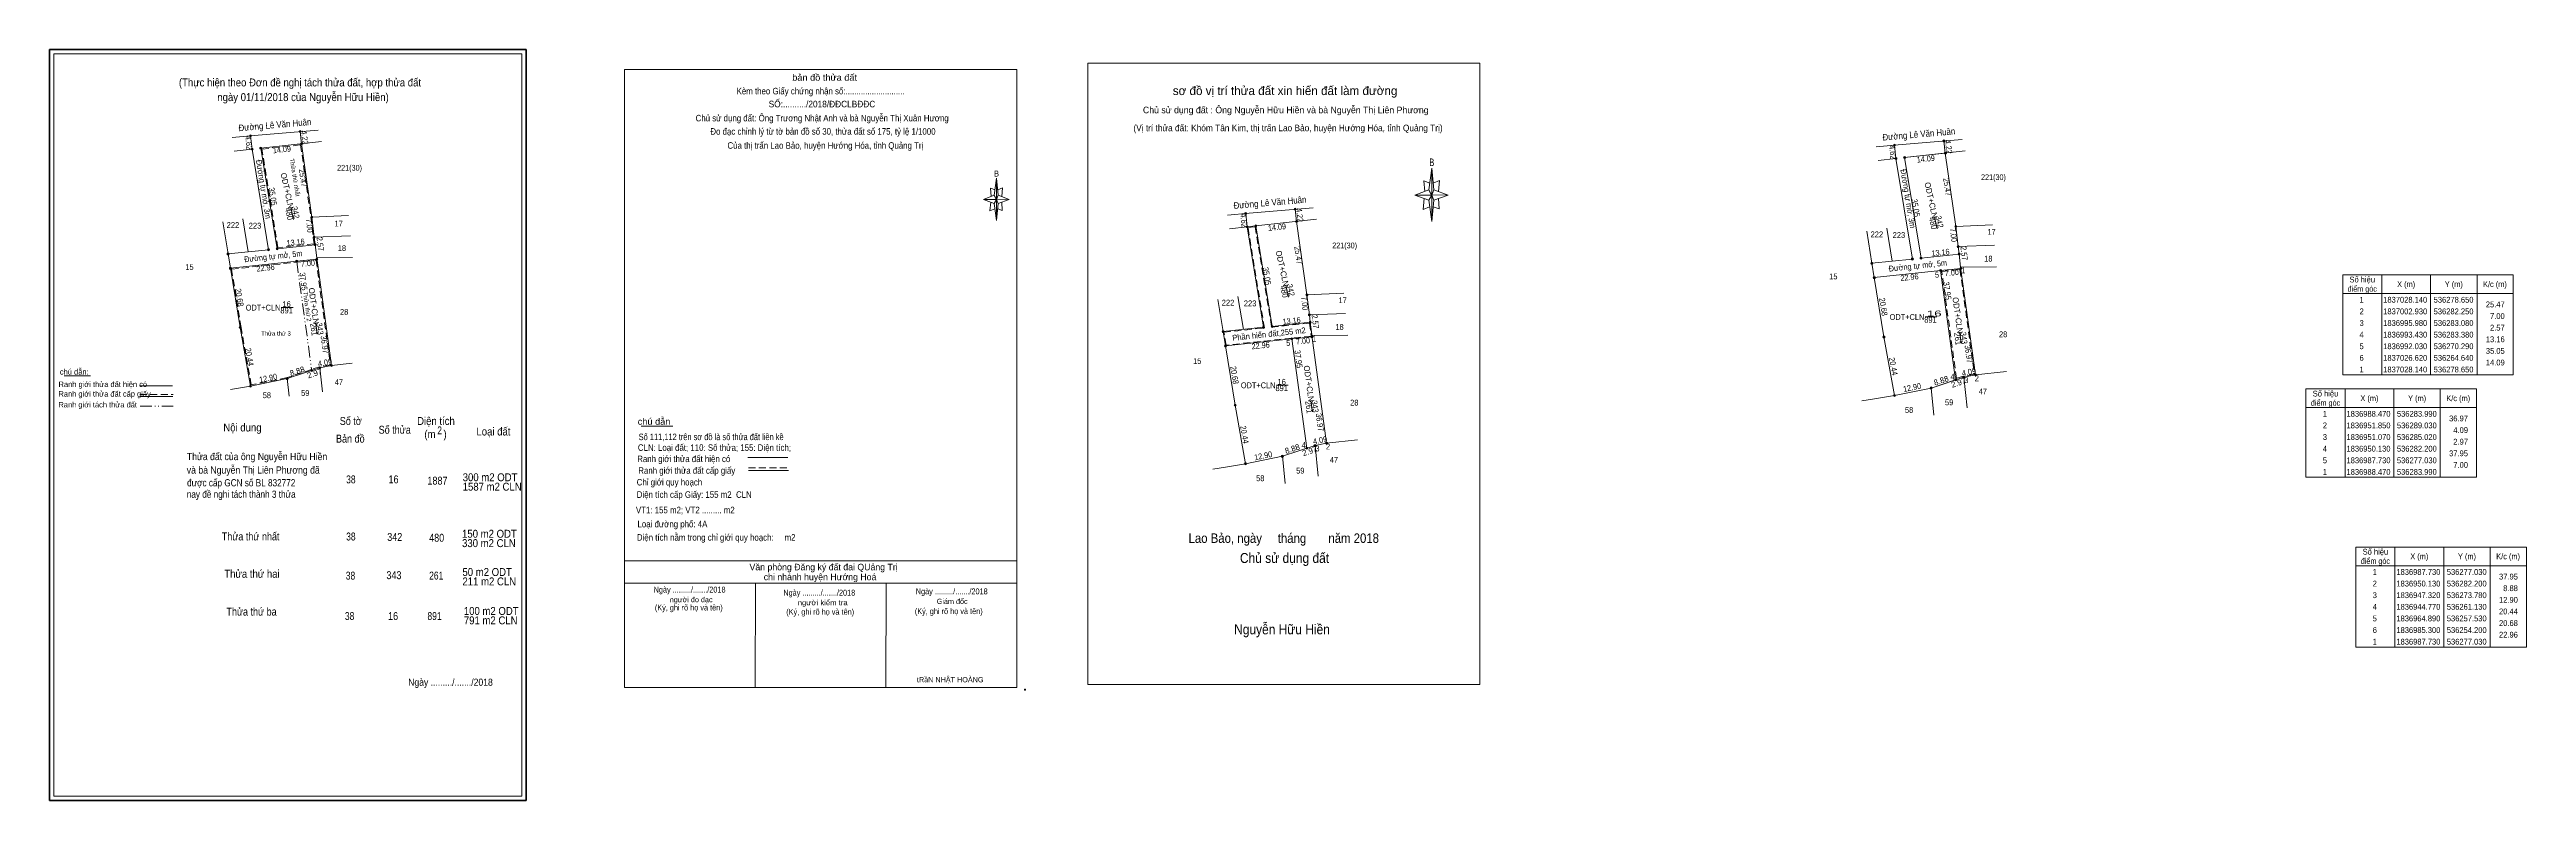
# Model space of a CAD drawing. Header units: metres. Extents: x 535626 to 536479, y 1836805 to 1837064.
import ezdxf
from ezdxf.enums import TextEntityAlignment as Align

# ---------------------------------------------------------------- set-up
doc = ezdxf.new("R2010")
doc.units = ezdxf.units.M
doc.header["$LTSCALE"] = 0.8
doc.header["$PDMODE"] = 32
doc.header["$PDSIZE"] = 0.4
doc.linetypes.add('DASH_DOUBLE_DOT', pattern=[9.2, 5, -1.2, 0.3, -1.2, 0.3, -1.2])
doc.linetypes.add('MEDIUM_DASHED', pattern=[4.5, 3, -1.5])
for name, color, linetype, lineweight in [('17', 7, 'Continuous', 13), ('2', 7, 'Continuous', 13), ('22', 7, 'Continuous', 13), ('5', 7, 'Continuous', 13), ('6', 7, 'Continuous', 13), ('63', 7, 'Continuous', 13)]:
    doc.layers.add(name, color=color, linetype=linetype, lineweight=lineweight)
doc.layers.add('7', color=7, linetype='Continuous')

msp = doc.modelspace()

# ---------------------------------------------------------------- hatches: boundary and pattern name
at = {"layer": '2'}
for points in [[(535695.64, 1837034.1, 1), (535694.94, 1837034.1, 1)], [(535712.67, 1837035.56, 1), (535711.97, 1837035.56, 1)], [(535696.14, 1837029.51, 1), (535695.44, 1837029.51, 1)], [(535696.04, 1837029.51, 1), (535695.54, 1837029.51, 1)], [(535699.12, 1837029.84, 1), (535698.42, 1837029.84, 1)], [(535699.02, 1837029.84, 1), (535698.52, 1837029.84, 1)], [(535713.13, 1837031.36, 1), (535712.43, 1837031.36, 1)], [(535713.03, 1837031.36, 1), (535712.53, 1837031.36, 1)], [(536261.51, 1837030.88, 1), (536260.81, 1837030.88, 1)], [(536262.01, 1837026.29, 1), (536261.31, 1837026.29, 1)], [(536261.91, 1837026.29, 1), (536261.41, 1837026.29, 1)], [(536264.99, 1837026.62, 1), (536264.29, 1837026.62, 1)], [(536264.89, 1837026.62, 1), (536264.39, 1837026.62, 1)], [(536278.54, 1837032.34, 1), (536277.84, 1837032.34, 1)], [(536279, 1837028.14, 1), (536278.3, 1837028.14, 1)], [(536278.9, 1837028.14, 1), (536278.4, 1837028.14, 1)], [(536055.203, 1837008.835, 1), (536054.503, 1837008.835, 1)], [(535716.73, 1837006.15, 1), (535716.03, 1837006.15, 1)], [(535716.63, 1837006.15, 1), (535716.13, 1837006.15, 1)], [(535717.56, 1836999.2, 1), (535716.86, 1836999.2, 1)], [(535717.46, 1836999.2, 1), (535716.96, 1836999.2, 1)], [(536038.173, 1837007.375, 1), (536037.473, 1837007.375, 1)], [(536038.673, 1837002.785, 1), (536037.973, 1837002.785, 1)], [(536038.573, 1837002.785, 1), (536038.073, 1837002.785, 1)], [(536041.653, 1837003.115, 1), (536040.953, 1837003.115, 1)], [(536041.553, 1837003.115, 1), (536041.053, 1837003.115, 1)], [(536055.663, 1837004.635, 1), (536054.963, 1837004.635, 1)], [(536055.563, 1837004.635, 1), (536055.063, 1837004.635, 1)], [(536282.6, 1837002.93, 1), (536281.9, 1837002.93, 1)], [(536282.5, 1837002.93, 1), (536282, 1837002.93, 1)], [(535687.87, 1836993.45, 1), (535687.17, 1836993.45, 1)], [(535687.77, 1836993.45, 1), (535687.27, 1836993.45, 1)], [(535701.79, 1836994.93, 1), (535701.09, 1836994.93, 1)], [(535701.69, 1836994.93, 1), (535701.19, 1836994.93, 1)], [(535704.77, 1836995.25, 1), (535704.07, 1836995.25, 1)], [(535704.67, 1836995.25, 1), (535704.17, 1836995.25, 1)], [(535711.51, 1836990.95, 1), (535710.81, 1836990.95, 1)], [(535711.41, 1836990.95, 1), (535710.91, 1836990.95, 1)], [(535717.86, 1836996.65, 1), (535717.16, 1836996.65, 1)], [(535717.76, 1836996.65, 1), (535717.26, 1836996.65, 1)], [(535718.47, 1836991.69, 1), (535717.77, 1836991.69, 1)], [(535718.37, 1836991.69, 1), (535717.87, 1836991.69, 1)], [(536267.66, 1836991.71, 1), (536266.96, 1836991.71, 1)], [(536267.56, 1836991.71, 1), (536267.06, 1836991.71, 1)], [(536270.64, 1836992.03, 1), (536269.94, 1836992.03, 1)], [(536270.54, 1836992.03, 1), (536270.04, 1836992.03, 1)], [(536283.43, 1836995.98, 1), (536282.73, 1836995.98, 1)], [(536283.33, 1836995.98, 1), (536282.83, 1836995.98, 1)], [(536283.73, 1836993.43, 1), (536283.03, 1836993.43, 1)], [(536283.63, 1836993.43, 1), (536283.13, 1836993.43, 1)], [(535688.68, 1836988.52, 1), (535687.98, 1836988.52, 1)], [(535688.58, 1836988.52, 1), (535688.08, 1836988.52, 1)], [(536253.74, 1836990.23, 1), (536253.04, 1836990.23, 1)], [(536253.64, 1836990.23, 1), (536253.14, 1836990.23, 1)], [(536254.55, 1836985.3, 1), (536253.85, 1836985.3, 1)], [(536254.45, 1836985.3, 1), (536253.95, 1836985.3, 1)], [(536277.38, 1836987.73, 1), (536276.68, 1836987.73, 1)], [(536277.28, 1836987.73, 1), (536276.78, 1836987.73, 1)], [(536284.34, 1836988.47, 1), (536283.64, 1836988.47, 1)], [(536284.24, 1836988.47, 1), (536283.74, 1836988.47, 1)], [(536059.263, 1836979.425, 1), (536058.563, 1836979.425, 1)], [(536059.163, 1836979.425, 1), (536058.663, 1836979.425, 1)], [(535692.01, 1836968.11, 1), (535691.31, 1836968.11, 1)], [(535691.91, 1836968.11, 1), (535691.41, 1836968.11, 1)], [(536030.403, 1836966.725, 1), (536029.703, 1836966.725, 1)], [(536030.303, 1836966.725, 1), (536029.803, 1836966.725, 1)], [(536044.323, 1836968.205, 1), (536043.623, 1836968.205, 1)], [(536044.223, 1836968.205, 1), (536043.723, 1836968.205, 1)], [(536047.303, 1836968.525, 1), (536046.603, 1836968.525, 1)], [(536047.203, 1836968.525, 1), (536046.703, 1836968.525, 1)], [(536060.093, 1836972.475, 1), (536059.393, 1836972.475, 1)], [(536059.993, 1836972.475, 1), (536059.493, 1836972.475, 1)], [(536060.393, 1836969.925, 1), (536059.693, 1836969.925, 1)], [(536060.293, 1836969.925, 1), (536059.793, 1836969.925, 1)], [(536061.003, 1836964.965, 1), (536060.303, 1836964.965, 1)], [(536031.213, 1836961.795, 1), (536030.513, 1836961.795, 1)], [(536031.113, 1836961.795, 1), (536030.613, 1836961.795, 1)], [(536054.043, 1836964.225, 1), (536053.343, 1836964.225, 1)], [(536053.943, 1836964.225, 1), (536053.443, 1836964.225, 1)], [(536060.903, 1836964.965, 1), (536060.403, 1836964.965, 1)], [(536257.88, 1836964.89, 1), (536257.18, 1836964.89, 1)], [(536257.78, 1836964.89, 1), (536257.28, 1836964.89, 1)], [(535695.61, 1836947.99, 1), (535694.91, 1836947.99, 1)], [(535708.26, 1836950.54, 1), (535707.56, 1836950.54, 1)], [(535708.16, 1836950.54, 1), (535707.66, 1836950.54, 1)], [(535716.68, 1836953.35, 1), (535715.98, 1836953.35, 1)], [(535716.58, 1836953.35, 1), (535716.08, 1836953.35, 1)], [(535719.5, 1836954.29, 1), (535718.8, 1836954.29, 1)], [(535719.4, 1836954.29, 1), (535718.9, 1836954.29, 1)], [(535723.51, 1836955.07, 1), (535722.81, 1836955.07, 1)], [(535723.41, 1836955.07, 1), (535722.91, 1836955.07, 1)], [(536282.55, 1836950.13, 1), (536281.85, 1836950.13, 1)], [(536282.45, 1836950.13, 1), (536281.95, 1836950.13, 1)], [(536285.37, 1836951.07, 1), (536284.67, 1836951.07, 1)], [(536285.27, 1836951.07, 1), (536284.77, 1836951.07, 1)], [(536289.38, 1836951.85, 1), (536288.68, 1836951.85, 1)], [(536289.28, 1836951.85, 1), (536288.78, 1836951.85, 1)], [(535695.51, 1836947.99, 1), (535695.01, 1836947.99, 1)], [(536034.543, 1836941.385, 1), (536033.843, 1836941.385, 1)], [(536034.443, 1836941.385, 1), (536033.943, 1836941.385, 1)], [(536261.48, 1836944.77, 1), (536260.78, 1836944.77, 1)], [(536261.38, 1836944.77, 1), (536260.88, 1836944.77, 1)], [(536274.13, 1836947.32, 1), (536273.43, 1836947.32, 1)], [(536274.03, 1836947.32, 1), (536273.53, 1836947.32, 1)], [(536050.793, 1836923.815, 1), (536050.093, 1836923.815, 1)], [(536050.693, 1836923.815, 1), (536050.193, 1836923.815, 1)], [(536059.213, 1836926.625, 1), (536058.513, 1836926.625, 1)], [(536059.113, 1836926.625, 1), (536058.613, 1836926.625, 1)], [(536062.033, 1836927.565, 1), (536061.333, 1836927.565, 1)], [(536061.933, 1836927.565, 1), (536061.433, 1836927.565, 1)], [(536066.043, 1836928.345, 1), (536065.343, 1836928.345, 1)], [(536065.943, 1836928.345, 1), (536065.443, 1836928.345, 1)], [(536038.143, 1836921.265, 1), (536037.443, 1836921.265, 1)], [(536038.043, 1836921.265, 1), (536037.543, 1836921.265, 1)]]:
    msp.add_hatch(color=256, dxfattribs=at).paths.add_polyline_path(points)

# ---------------------------------------------------------------- linework, layer by layer
at = {"layer": '17'}
for p, q in [((535631.11, 1836951.54), (535640.17, 1836951.54)), ((535829.76, 1836934.19), (535840.62, 1836934.19)), ((535824, 1836844.27), (535824.03, 1836880.13)), ((535869, 1836844.23), (535869.03, 1836880.09)), ((535914, 1836844.19), (535914.03, 1836880.07))]:
    msp.add_line(p, q, dxfattribs=at)
at = {"layer": '2'}
for p, q in [((535695.29, 1837034.1), (535695.79, 1837029.51)), ((535712.32, 1837035.56), (535712.78, 1837031.37)), ((535695.79, 1837029.51), (535689.68, 1837028.84)), ((535695.79, 1837029.51), (535701.44, 1836994.93)), ((535719.65, 1837032.12), (535698.77, 1837029.84)), ((535698.77, 1837029.84), (535704.42, 1836995.25)), ((535712.78, 1837031.36), (535716.38, 1837006.15)), ((536261.16, 1837030.88), (536261.66, 1837026.29)), ((536264.64, 1837026.62), (536270.29, 1836992.03)), ((536278.19, 1837032.34), (536278.65, 1837028.15)), ((536278.65, 1837028.14), (536282.25, 1837002.93)), ((536100.85, 1837015.56), (536101.85, 1837022.95)), ((535709.11, 1837009.41), (535710.01, 1837005.32)), ((536054.85, 1837008.84), (536055.31, 1837004.65)), ((536100.85, 1837011.97), (536096.03, 1837013.65)), ((536102.63, 1837011.97), (536101.85, 1837004.59)), ((536104.37, 1837008.94), (536102.41, 1837009.7)), ((536102.63, 1837015.56), (536107.49, 1837013.65)), ((536104.15, 1837012.54), (536104.37, 1837008.94)), ((535687.52, 1836993.45), (535685.72, 1837004.48)), ((535692.63, 1837005.51), (535694.48, 1836994.19)), ((535716.38, 1837006.15), (535729.04, 1837006.65)), ((535716.38, 1837006.15), (535717.21, 1836999.2)), ((535717.21, 1836999.2), (535729.7, 1836999.69)), ((536038.32, 1837002.79), (536032.21, 1837002.12)), ((536037.82, 1837007.38), (536038.32, 1837002.79)), ((536038.32, 1837002.79), (536043.97, 1836968.21)), ((536062.18, 1837005.4), (536041.3, 1837003.12)), ((536041.3, 1837003.12), (536046.95, 1836968.53)), ((536055.31, 1837004.64), (536058.91, 1836979.43)), ((536253.39, 1836990.23), (536251.59, 1837001.26)), ((536258.5, 1837002.29), (536260.35, 1836990.97)), ((536274.98, 1837006.19), (536275.88, 1837002.1)), ((536282.25, 1837002.93), (536294.91, 1837003.43)), ((536282.25, 1837002.93), (536283.08, 1836995.98)), ((535701.44, 1836994.93), (535687.52, 1836993.45)), ((535687.52, 1836993.45), (535688.32, 1836988.51)), ((535717.51, 1836996.65), (535704.42, 1836995.25)), ((535717.21, 1836999.2), (535717.51, 1836996.65)), ((535717.52, 1836996.65), (535718.05, 1836992.16)), ((535730.41, 1836992.28), (535718.05, 1836992.16)), ((535718.05, 1836992.16), (535723.16, 1836955.07)), ((536283.08, 1836995.98), (536295.57, 1836996.47)), ((536283.08, 1836995.98), (536283.38, 1836993.43)), ((536283.39, 1836993.43), (536283.92, 1836988.94)), ((536051.64, 1836982.69), (536052.54, 1836978.6)), ((536253.39, 1836990.23), (536254.19, 1836985.29)), ((536277.03, 1836987.73), (536282.2, 1836950.13)), ((536296.28, 1836989.06), (536283.92, 1836988.94)), ((536283.92, 1836988.94), (536289.03, 1836951.85)), ((536428.88, 1836986.25), (536428.88, 1836951.85)), ((536445.68, 1836986.25), (536445.68, 1836951.85)), ((536461.68, 1836986.25), (536461.68, 1836951.85)), ((535705.84, 1836974.98), (535709.91, 1836974.98)), ((536030.05, 1836966.73), (536028.25, 1836977.76)), ((536035.16, 1836978.79), (536037.01, 1836967.47)), ((536058.91, 1836979.43), (536071.57, 1836979.93)), ((536058.91, 1836979.43), (536059.74, 1836972.48)), ((536415.44, 1836979.85), (536474.16, 1836979.85)), ((535717.73, 1836969.6), (535718.24, 1836965.87)), ((536043.97, 1836968.21), (536030.05, 1836966.73)), ((536030.05, 1836966.73), (536030.85, 1836961.79)), ((536060.04, 1836969.93), (536046.95, 1836968.53)), ((536059.74, 1836972.48), (536072.23, 1836972.97)), ((536059.74, 1836972.48), (536060.04, 1836969.93)), ((536060.05, 1836969.93), (536060.58, 1836965.44)), ((536072.94, 1836965.56), (536060.58, 1836965.44)), ((536060.58, 1836965.44), (536065.69, 1836928.35)), ((536271.71, 1836971.76), (536275.78, 1836971.76)), ((536283.6, 1836966.38), (536284.11, 1836962.65)), ((536053.69, 1836964.23), (536058.86, 1836926.63)), ((535695.26, 1836947.99), (535707.91, 1836950.54)), ((535707.91, 1836950.54), (535719.15, 1836954.29)), ((535708.53, 1836944.52), (535707.91, 1836950.54)), ((535719.15, 1836954.29), (535723.16, 1836955.07)), ((535719.15, 1836954.29), (535720.02, 1836946.01)), ((535723.16, 1836955.07), (535730.26, 1836955.85)), ((536048.37, 1836948.26), (536052.44, 1836948.26)), ((536273.78, 1836947.32), (536285.02, 1836951.07)), ((536285.02, 1836951.07), (536289.03, 1836951.85)), ((536285.02, 1836951.07), (536286.14, 1836940.46)), ((536289.03, 1836951.85), (536299.7, 1836953.02)), ((535688.35, 1836946.82), (535695.26, 1836947.99)), ((536060.26, 1836942.88), (536060.77, 1836939.15)), ((536249.89, 1836942.87), (536254.22, 1836943.6)), ((536254.22, 1836943.6), (536261.13, 1836944.77)), ((536261.13, 1836944.77), (536273.78, 1836947.32)), ((536274.75, 1836937.92), (536273.78, 1836947.32)), ((536402.8, 1836940.6), (536461.52, 1836940.6)), ((536416.24, 1836947), (536416.24, 1836916.6)), ((536433.04, 1836947), (536433.04, 1836916.6)), ((536449.04, 1836947), (536449.04, 1836916.6)), ((536037.79, 1836921.27), (536050.44, 1836923.82)), ((536050.44, 1836923.82), (536061.68, 1836927.57)), ((536051.41, 1836914.42), (536050.44, 1836923.82)), ((536061.68, 1836927.57), (536065.69, 1836928.35)), ((536061.68, 1836927.57), (536062.8, 1836916.96)), ((536065.69, 1836928.35), (536076.36, 1836929.52)), ((536026.55, 1836919.37), (536030.88, 1836920.1)), ((536030.88, 1836920.1), (536037.79, 1836921.27))]:
    msp.add_line(p, q, dxfattribs=at)
at = {"layer": '2', "linetype": 'DASH_DOUBLE_DOT'}
msp.add_line((535711.16, 1836990.95), (535716.33, 1836953.35), dxfattribs=at)
at = {"layer": '2'}
for points in [[(535983.43, 1837059.16), (536118.43, 1837059.16), (536118.43, 1836845.32), (535983.43, 1836845.32)], [(536278.65, 1837028.14), (536282.25, 1837002.93), (536283.08, 1836995.98), (536283.38, 1836993.43), (536270.29, 1836992.03), (536264.64, 1837026.62)], [(536101.85, 1837022.95), (536102.63, 1837015.56), (536101.85, 1837013.65)], [(536101.85, 1837013.65), (536096.03, 1837013.65), (536100.85, 1837015.56), (536102.63, 1837011.97), (536107.49, 1837013.65), (536101.85, 1837013.84)], [(536101.85, 1837013.65), (536101.85, 1837004.59), (536100.85, 1837011.97)], [(536038.32, 1837002.79), (536041.3, 1837003.12), (536046.95, 1836968.53), (536060.04, 1836969.93), (536060.65, 1836964.97), (536053.69, 1836964.23), (536030.86, 1836961.8), (536030.05, 1836966.73), (536043.97, 1836968.21)], [(536277.03, 1836987.73), (536282.2, 1836950.13), (536273.78, 1836947.32), (536261.13, 1836944.77), (536257.53, 1836964.89), (536254.2, 1836985.3)], [(536415.44, 1836986.25), (536474.16, 1836986.25), (536474.16, 1836951.85), (536415.44, 1836951.85)], [(536402.8, 1836947), (536461.52, 1836947), (536461.52, 1836916.6), (536402.8, 1836916.6)]]:
    msp.add_lwpolyline(points, close=True, dxfattribs=at)
for points in [[(535718.56, 1837036.1), (535696.53, 1837034.21), (535688.98, 1837033.56)], [(536101.25, 1837017.84), (536099.11, 1837018.58), (536099.52, 1837015)], [(536102.41, 1837017.84), (536104.55, 1837018.78), (536104.15, 1837015)], [(536061.09, 1837009.38), (536039.06, 1837007.49), (536031.51, 1837006.84)], [(536101.85, 1837013.65), (536100.85, 1837015.56), (536096.03, 1837013.65)], [(536099.31, 1837012.54), (536098.92, 1837008.74), (536101.07, 1837009.7)], [(536101.85, 1837013.65), (536102.63, 1837011.97), (536107.49, 1837013.65)], [(535688.33, 1836988.52), (535711.16, 1836990.95), (535718.12, 1836991.69)], [(535688.33, 1836988.52), (535691.66, 1836968.11), (535695.26, 1836947.99)], [(536254.2, 1836985.3), (536257.53, 1836964.89), (536261.13, 1836944.77)], [(536030.86, 1836961.8), (536053.69, 1836964.23), (536060.65, 1836964.97)], [(536030.86, 1836961.8), (536034.19, 1836941.39), (536037.79, 1836921.27)]]:
    msp.add_lwpolyline(points, dxfattribs=at)
at = {"layer": '2', "linetype": 'MEDIUM_DASHED'}
for points in [[(535712.48, 1837030.98), (535716.03, 1837006.1), (535716.86, 1836999.16), (535717.12, 1836996.96), (535704.71, 1836995.63), (535699.17, 1837029.53)], [(536038.61, 1837002.57), (536041.09, 1837002.85), (536046.74, 1836968.26), (536059.82, 1836969.66), (536060.37, 1836965.19), (536053.66, 1836964.48), (536031.07, 1836962.07), (536030.34, 1836966.51), (536044.26, 1836967.99)], [(536283.69, 1836988.09), (536288.64, 1836952.13), (536284.93, 1836951.41), (536282.49, 1836950.6), (536277.43, 1836987.42)]]:
    msp.add_lwpolyline(points, close=True, dxfattribs=at)
for points in [[(535716.28, 1836953.7), (535707.82, 1836950.88), (535695.54, 1836948.4), (535692.01, 1836968.17), (535688.74, 1836988.21), (535718.16, 1836991.35)], [(535717.82, 1836991.31), (535722.77, 1836955.35), (535719.06, 1836954.63), (535716.28, 1836953.71)]]:
    msp.add_lwpolyline(points, dxfattribs=at)
at = {"layer": '2'}
for centre, radius in [((535695.29, 1837034.1), 0.35), ((535712.32, 1837035.56), 0.35), ((535695.79, 1837029.51), 0.35), ((535695.79, 1837029.51), 0.25), ((535698.77, 1837029.84), 0.35), ((535698.77, 1837029.84), 0.25), ((535712.78, 1837031.36), 0.35), ((535712.78, 1837031.36), 0.25), ((536261.16, 1837030.88), 0.35), ((536261.66, 1837026.29), 0.35), ((536261.66, 1837026.29), 0.25), ((536264.64, 1837026.62), 0.35), ((536264.64, 1837026.62), 0.25), ((536278.19, 1837032.34), 0.35), ((536278.65, 1837028.14), 0.35), ((536278.65, 1837028.14), 0.25), ((536054.853, 1837008.835), 0.35), ((535716.38, 1837006.15), 0.35), ((535716.38, 1837006.15), 0.25), ((535717.21, 1836999.2), 0.35), ((535717.21, 1836999.2), 0.25), ((536037.823, 1837007.375), 0.35), ((536038.323, 1837002.785), 0.35), ((536038.323, 1837002.785), 0.25), ((536041.303, 1837003.115), 0.35), ((536041.303, 1837003.115), 0.25), ((536055.313, 1837004.635), 0.35), ((536055.313, 1837004.635), 0.25), ((536282.25, 1837002.93), 0.35), ((536282.25, 1837002.93), 0.25), ((535687.52, 1836993.45), 0.35), ((535687.52, 1836993.45), 0.25), ((535701.44, 1836994.93), 0.35), ((535701.44, 1836994.93), 0.25), ((535704.42, 1836995.25), 0.35), ((535704.42, 1836995.25), 0.25), ((535711.16, 1836990.95), 0.35), ((535711.16, 1836990.95), 0.25), ((535717.51, 1836996.65), 0.35), ((535717.51, 1836996.65), 0.25), ((535718.12, 1836991.69), 0.35), ((535718.12, 1836991.69), 0.25), ((536267.31, 1836991.71), 0.35), ((536267.31, 1836991.71), 0.25), ((536270.29, 1836992.03), 0.35), ((536270.29, 1836992.03), 0.25), ((536283.08, 1836995.98), 0.35), ((536283.08, 1836995.98), 0.25), ((536283.38, 1836993.43), 0.35), ((536283.38, 1836993.43), 0.25), ((535688.33, 1836988.52), 0.35), ((535688.33, 1836988.52), 0.25), ((536253.39, 1836990.23), 0.35), ((536253.39, 1836990.23), 0.25), ((536254.2, 1836985.3), 0.35), ((536254.2, 1836985.3), 0.25), ((536277.03, 1836987.73), 0.35), ((536277.03, 1836987.73), 0.25), ((536283.99, 1836988.47), 0.35), ((536283.99, 1836988.47), 0.25), ((536058.913, 1836979.425), 0.35), ((536058.913, 1836979.425), 0.25), ((535691.66, 1836968.11), 0.35), ((535691.66, 1836968.11), 0.25), ((536030.053, 1836966.725), 0.35), ((536030.053, 1836966.725), 0.25), ((536043.973, 1836968.205), 0.35), ((536043.973, 1836968.205), 0.25), ((536046.953, 1836968.525), 0.35), ((536046.953, 1836968.525), 0.25), ((536059.743, 1836972.475), 0.35), ((536059.743, 1836972.475), 0.25), ((536060.043, 1836969.925), 0.35), ((536060.043, 1836969.925), 0.25), ((536060.653, 1836964.965), 0.35), ((536030.863, 1836961.795), 0.35), ((536030.863, 1836961.795), 0.25), ((536053.693, 1836964.225), 0.35), ((536053.693, 1836964.225), 0.25), ((536060.653, 1836964.965), 0.25), ((536257.53, 1836964.89), 0.35), ((536257.53, 1836964.89), 0.25), ((535695.26, 1836947.99), 0.35), ((535707.91, 1836950.54), 0.35), ((535707.91, 1836950.54), 0.25), ((535716.33, 1836953.35), 0.35), ((535716.33, 1836953.35), 0.25), ((535719.15, 1836954.29), 0.35), ((535719.15, 1836954.29), 0.25), ((535723.16, 1836955.07), 0.35), ((535723.16, 1836955.07), 0.25), ((536282.2, 1836950.13), 0.35), ((536282.2, 1836950.13), 0.25), ((536285.02, 1836951.07), 0.35), ((536285.02, 1836951.07), 0.25), ((536289.03, 1836951.85), 0.35), ((536289.03, 1836951.85), 0.25), ((535695.26, 1836947.99), 0.25), ((536034.193, 1836941.385), 0.35), ((536034.193, 1836941.385), 0.25), ((536261.13, 1836944.77), 0.35), ((536261.13, 1836944.77), 0.25), ((536273.78, 1836947.32), 0.35), ((536273.78, 1836947.32), 0.25), ((536050.443, 1836923.815), 0.35), ((536050.443, 1836923.815), 0.25), ((536058.863, 1836926.625), 0.35), ((536058.863, 1836926.625), 0.25), ((536061.683, 1836927.565), 0.35), ((536061.683, 1836927.565), 0.25), ((536065.693, 1836928.345), 0.35), ((536065.693, 1836928.345), 0.25), ((536037.793, 1836921.265), 0.35), ((536037.793, 1836921.265), 0.25)]:
    msp.add_circle(centre, radius, dxfattribs=at)
at = {"layer": '22'}
for p, q in [((536261.66, 1837026.29), (536255.55, 1837025.62)), ((536261.66, 1837026.29), (536267.31, 1836991.71)), ((536285.52, 1837028.9), (536264.64, 1837026.62)), ((536267.31, 1836991.71), (536253.39, 1836990.23)), ((536283.38, 1836993.43), (536270.29, 1836992.03))]:
    msp.add_line(p, q, dxfattribs=at)
for points in [[(536284.43, 1837032.88), (536262.4, 1837030.99), (536254.85, 1837030.34)], [(536254.2, 1836985.3), (536277.03, 1836987.73), (536283.99, 1836988.47)]]:
    msp.add_lwpolyline(points, dxfattribs=at)
at = {"layer": '5'}
for p, q in [((535951.29, 1837013.69), (535952.04, 1837019.53)), ((535951.29, 1837010.83), (535947.54, 1837012.19)), ((535952.64, 1837010.83), (535952.04, 1837004.99)), ((535953.99, 1837008.43), (535952.49, 1837009.03)), ((535952.64, 1837013.69), (535956.39, 1837012.19)), ((535953.84, 1837011.29), (535953.99, 1837008.43))]:
    msp.add_line(p, q, dxfattribs=at)
at = {"layer": '5', "lineweight": 35}
msp.add_lwpolyline([(535626.08, 1837063.8), (535790.11, 1837063.8), (535790.11, 1836805.38), (535626.08, 1836805.38)], close=True, dxfattribs=at)
at = {"layer": '5'}
for points in [[(535627.54, 1837062.35), (535788.65, 1837062.35), (535788.65, 1836806.84), (535627.54, 1836806.84)], [(535824, 1837056.97), (535959, 1837056.97), (535959, 1836844.27), (535824, 1836844.27)], [(535952.04, 1837019.53), (535952.64, 1837013.69), (535952.04, 1837012.19)], [(535952.04, 1837012.19), (535947.54, 1837012.19), (535951.29, 1837013.69), (535952.64, 1837010.83), (535956.39, 1837012.19), (535952.04, 1837012.33)], [(535952.04, 1837012.19), (535952.04, 1837004.99), (535951.29, 1837010.83)]]:
    msp.add_lwpolyline(points, close=True, dxfattribs=at)
for points in [[(535952.04, 1837012.19), (535951.29, 1837013.69), (535947.54, 1837012.19)], [(535950.09, 1837011.29), (535949.79, 1837008.29), (535951.44, 1837009.03)], [(535951.59, 1837015.49), (535949.94, 1837016.09), (535950.24, 1837013.23)], [(535952.04, 1837012.19), (535952.64, 1837010.83), (535956.39, 1837012.19)], [(535952.49, 1837015.49), (535954.14, 1837016.23), (535953.84, 1837013.23)]]:
    msp.add_lwpolyline(points, dxfattribs=at)
at = {"layer": '6'}
for p, q in [((535656.99, 1836948.04), (535668.41, 1836948.04)), ((535657.15, 1836944.38), (535668.57, 1836944.38)), ((535866.48, 1836923.35), (535880.19, 1836923.35)), ((535866.69, 1836918.95), (535880.4, 1836918.95)), ((535824, 1836887.87), (535959, 1836887.87)), ((535824, 1836887.87), (535959, 1836887.87)), ((535824, 1836880.13), (535959, 1836880.13))]:
    msp.add_line(p, q, dxfattribs=at)
at = {"layer": '6', "linetype": 'MEDIUM_DASHED'}
for p, q in [((535657.15, 1836945.14), (535668.66, 1836945.14)), ((535866.69, 1836919.87), (535880.49, 1836919.87))]:
    msp.add_line(p, q, dxfattribs=at)
at = {"layer": '6'}
msp.add_point((535961.85, 1836843.53), dxfattribs=at)
at = {"layer": '63', "linetype": 'DASH_DOUBLE_DOT'}
msp.add_line((535657.33, 1836941.08), (535668.8, 1836941.08), dxfattribs=at)
at = {"layer": '63'}
for p, q in [((536433.41, 1836892.58), (536433.41, 1836858.18)), ((536450.21, 1836892.58), (536450.21, 1836858.18)), ((536466.21, 1836892.58), (536466.21, 1836858.18)), ((536419.97, 1836886.18), (536478.69, 1836886.18))]:
    msp.add_line(p, q, dxfattribs=at)
msp.add_lwpolyline([(536419.97, 1836892.58), (536478.69, 1836892.58), (536478.69, 1836858.18), (536419.97, 1836858.18)], close=True, dxfattribs=at)

# ---------------------------------------------------------------- texts
at = {"layer": '2'}
for s, height, p in [('sơ đồ vị trí thửa đất xin hiến đất làm đường', 3, (536051.385, 1837048.14)), ('Chủ sử dụng đất : Ông Nguyễn Hữu Hiền và bà Nguyễn Thị Liên Phương', 2.25, (536051.615, 1837041.88))]:
    msp.add_text(s, height=height, dxfattribs=at).set_placement(p, align=Align.CENTER)
for s, height, rotation, width, p in [('Đường Lê Văn Huân', 2.25, 4.933, 0.9, (535703.7533, 1837036.7563)), ('4.62', 2, 276.217, 0.9, (535693.6751, 1837031.5883)), ('4.22', 2, 277.058, 0.9, (535712.9206, 1837033.4229)), ('Đường Lê Văn Huân', 2.25, 4.933, 0.9, (536269.6233, 1837033.5363)), ('Đường tự mở, 3m', 2, 279.277, 0.95, (535698.7515, 1837015.5762)), ('14.09', 2, 6.192, 0.9, (535706.1621, 1837028.4135)), ('Thửa thứ nhất', 1.5, 279.281, 0.9, (535709.8054, 1837019.701)), ('4.62', 2, 276.217, 0.9, (536259.5451, 1837028.3683)), ('14.09', 2, 6.192, 0.9, (536272.0321, 1837025.1935)), ('4.22', 2, 277.058, 0.9, (536278.7906, 1837030.2029)), ('25.47', 2, 278.127, 0.9, (535712.3361, 1837019.4864)), ('Đường tự mở, 3m', 2, 279.277, 0.95, (536264.8415, 1837012.3462)), ('25.47', 2, 278.127, 0.9, (536278.3261, 1837016.3864)), ('35.05', 2, 279.277, 0.9, (535701.9682, 1837013.0912)), ('480', 2, 282.395, 0.95, (535707.5705, 1837007.0446)), ('342', 2, 282.395, 0.95, (535709.7994, 1837007.5296)), ('Đường Lê Văn Huân', 2.25, 4.933, 0.9, (536046.2833, 1837010.0263)), ('4.22', 2, 277.058, 0.9, (536055.4506, 1837006.6929)), ('35.05', 2, 279.277, 0.9, (536267.4982, 1837009.1612)), ('7.00', 2, 276.81, 0.9, (535714.6008, 1837003.0986)), ('4.62', 2, 276.217, 0.9, (536036.2051, 1837004.8583)), ('14.09', 2, 6.192, 0.9, (536048.6921, 1837001.6835)), ('480', 2, 282.395, 0.95, (536273.4405, 1837003.8246)), ('342', 2, 282.395, 0.95, (536275.6694, 1837004.3096)), ('7.00', 2, 276.81, 0.9, (536280.4708, 1836999.8786)), ('Đường tự mở, 5m', 2, 6.076, 0.9, (535703.1942, 1836991.6461)), ('13.16', 2, 6.105, 0.9, (535710.8887, 1836996.4896)), ('7.00', 2, 6.069, 0.9, (535715.1043, 1836989.2392)), ('2.57', 2, 276.71, 0.9, (535718.2727, 1836996.7718)), ('25.47', 2, 278.127, 0.9, (536054.9861, 1836992.8764)), ('Đường tự mở, 5m', 2, 6.076, 0.9, (536269.2842, 1836988.4161)), ('13.16', 2, 6.105, 0.9, (536277.0887, 1836992.9596)), ('2.57', 2, 276.71, 0.9, (536284.1427, 1836993.5518)), ('22.96', 2, 6.076, 0.9, (535700.5392, 1836987.6782)), ('37.95', 2, 277.829, 0.9, (535712.4989, 1836983.8662)), ('35.05', 2, 279.277, 0.9, (536044.1582, 1836985.6512)), ('480', 2, 282.395, 0.95, (536050.1005, 1836980.3146)), ('342', 2, 282.395, 0.95, (536052.3294, 1836980.7996)), ('22.96', 2, 6.076, 0.9, (536266.4092, 1836984.4582)), ('37.95', 2, 277.829, 0.9, (536278.3689, 1836980.6462)), ('7.00', 2, 6.069, 0.9, (536280.9743, 1836986.0192)), ('20.68', 2, 279.266, 0.9, (535690.4685, 1836978.326)), ('Thửa thứ 2', 1.5, 277.829, 0.9, (535714.0155, 1836975.2322)), ('7.00', 2, 276.81, 0.9, (536057.1308, 1836976.3686)), ('20.68', 2, 279.266, 0.9, (536256.3385, 1836975.106)), ('261', 2, 277.77, 0.85, (535716.064, 1836967.3552)), ('343', 2, 277.77, 0.9, (535718.1815, 1836967.5802)), ('Phần hiến đất,255 m2', 2, 6.076, 0.85, (536045.9442, 1836964.9017)), ('13.16', 2, 6.105, 0.9, (536053.7487, 1836969.4496)), ('2.57', 2, 276.71, 0.9, (536060.8027, 1836970.0418)), ('261', 2, 277.77, 0.85, (536281.934, 1836964.1352)), ('343', 2, 277.77, 0.9, (536284.0515, 1836964.3602)), ('20.44', 2, 280.144, 0.9, (535693.9128, 1836957.8361)), ('4.09', 2, 11.007, 0.95, (535721.0841, 1836955.0837)), ('36.97', 2, 277.836, 0.9, (535719.81, 1836962.1213)), ('22.96', 2, 6.076, 0.9, (536043.0692, 1836960.9482)), ('37.95', 2, 277.829, 0.9, (536055.0289, 1836957.1362)), ('7.00', 2, 6.069, 0.9, (536057.6343, 1836962.5092)), ('20.44', 2, 280.144, 0.9, (536259.7837, 1836954.6111)), ('36.97', 2, 277.836, 0.9, (536285.68, 1836958.9013)), ('12.90', 2, 11.397, 0.9, (535701.5374, 1836949.7543)), ('20.68', 2, 279.266, 0.9, (536032.9985, 1836951.596)), ('12.90', 2, 11.397, 0.9, (536267.4074, 1836946.5343)), ('4.09', 2, 11.007, 0.95, (536286.9541, 1836951.8637)), ('261', 2, 277.77, 0.85, (536058.594, 1836940.6252)), ('343', 2, 277.77, 0.9, (536060.7115, 1836940.8502)), ('20.44', 2, 280.144, 0.9, (536036.4428, 1836931.1061)), ('36.97', 2, 277.836, 0.9, (536062.34, 1836935.3913)), ('12.90', 2, 11.397, 0.9, (536044.0674, 1836923.0243)), ('4.09', 2, 11.007, 0.95, (536063.6141, 1836928.3537))]:
    msp.add_text(s, height=height, rotation=rotation, dxfattribs=dict(at, width=width)).set_placement(p, align=Align.CENTER)
for s, height, width, p in [('(Vị trí thửa đất: Khóm Tân Kim, thị trấn Lao Bảo, huyện Hướng Hóa, tỉnh Quảng Trị)', 2.25, 0.95, (536052.39, 1837035.7)), ('B', 2.611, 0.75, (536101.87, 1837023.7)), ('221(30)', 2, 0.9, (535729.35, 1837022.1)), ('221(30)', 2, 0.9, (536295.22, 1837018.88)), ('222', 2, 0.85, (535689.22, 1837002.42)), ('223', 2, 0.85, (535696.81, 1837002.18)), ('17', 2, 0.8, (535725.625, 1837002.91)), ('222', 2, 0.85, (536255.09, 1836999.2)), ('223', 2, 0.85, (536262.68, 1836998.96)), ('17', 2, 0.8, (536294.555, 1837000.04)), ('18', 2, 0.8, (535726.725, 1836994.47)), ('221(30)', 2, 0.9, (536071.88, 1836995.37)), ('18', 2, 0.8, (536293.465, 1836990.85)), ('15', 2, 0.8, (535674.24, 1836987.94)), ('15', 2, 0.8, (536240.11, 1836984.72)), ('điểm góc', 2, 0.9, (536422.16, 1836980.45)), ('Số hiệu', 2, 0.85, (536422.165, 1836983.65)), ('X (m)', 2, 0.95, (536437.275, 1836982.05)), ('Y (m)', 2, 0.95, (536453.685, 1836982.05)), ('K/c (m)', 2, 0.95, (536467.845, 1836982.05)), ('891', 2, 0.8, (535707.675, 1836972.99)), ('16', 2, 0.85, (535707.685, 1836975.19)), ('28', 2, 0.8, (535727.495, 1836972.52)), ('222', 2, 0.85, (536031.75, 1836975.69)), ('223', 2, 0.85, (536039.34, 1836975.45)), ('17', 2, 0.8, (536071.215, 1836976.53)), ('16', 2, 1.7, (536274.82, 1836971.97)), (' 2', 2, 0.85, (536421.595, 1836972.69)), (' 1', 2, 0.75, (536421.6, 1836976.69)), ('1837028.140', 2, 0.85, (536436.955, 1836976.69)), ('1837002.930', 2, 0.85, (536436.955, 1836972.69)), ('536278.650', 2, 0.85, (536453.6, 1836976.69)), ('536282.250', 2, 0.85, (536453.6, 1836972.69)), ('Thửa thứ 3', 1.5, 0.85, (535704.03, 1836965.37)), ('18', 2, 0.8, (536070.125, 1836967.34)), ('891', 2, 0.8, (536273.545, 1836969.77)), ('28', 2, 0.8, (536298.555, 1836964.81)), (' 4', 2, 0.85, (536421.6, 1836964.69)), (' 3', 2, 0.8, (536421.605, 1836968.69)), ('1836995.980', 2, 0.85, (536436.955, 1836968.69)), ('1836993.430', 2, 0.85, (536436.955, 1836964.69)), ('536283.080', 2, 0.85, (536453.6, 1836968.69)), ('536283.380', 2, 0.85, (536453.6, 1836964.69)), ('15', 2, 0.8, (536021.15, 1836955.59)), (' 5', 2, 0.8, (536421.6, 1836960.69)), (' 6', 2, 0.85, (536421.595, 1836956.69)), ('1836992.030', 2, 0.85, (536436.955, 1836960.69)), ('1837026.620', 2, 0.85, (536436.955, 1836956.69)), ('536270.290', 2, 0.85, (536453.6, 1836960.69)), ('536264.640', 2, 0.85, (536453.6, 1836956.69)), ('47', 2, 0.8, (535725.685, 1836948.34)), ('891', 2, 0.8, (536050.205, 1836946.26)), ('16', 2, 0.85, (536050.215, 1836948.46)), (' 1', 2, 0.75, (536421.6, 1836952.69)), ('1837028.140', 2, 0.85, (536436.955, 1836952.69)), ('536278.650', 2, 0.85, (536453.6, 1836952.69)), ('58', 2, 0.8, (535700.885, 1836943.83)), ('59', 2, 0.85, (535714.095, 1836944.61)), ('28', 2, 0.8, (536075.215, 1836941.3)), ('58', 2, 0.8, (536266.185, 1836938.77)), ('59', 2, 0.85, (536279.965, 1836941.39)), ('47', 2, 0.8, (536291.555, 1836945.12)), ('điểm góc', 2, 0.9, (536409.52, 1836941.2)), ('Số hiệu', 2, 0.85, (536409.525, 1836944.4)), ('X (m)', 2, 0.95, (536424.635, 1836942.8)), ('Y (m)', 2, 0.95, (536441.045, 1836942.8)), ('K/c (m)', 2, 0.95, (536455.205, 1836942.8)), (' 3', 2, 0.8, (536408.965, 1836929.44)), (' 2', 2, 0.85, (536408.955, 1836933.44)), (' 1', 2, 0.75, (536408.96, 1836937.44)), ('1836988.470', 2, 0.85, (536424.315, 1836937.44)), ('1836951.850', 2, 0.85, (536424.315, 1836933.44)), ('1836951.070', 2, 0.85, (536424.315, 1836929.44)), ('536283.990', 2, 0.85, (536440.96, 1836937.44)), ('536289.030', 2, 0.85, (536440.96, 1836933.44)), ('536285.020', 2, 0.85, (536440.96, 1836929.44)), ('47', 2, 0.8, (536068.215, 1836921.61)), (' 4', 2, 0.85, (536408.96, 1836925.44)), (' 5', 2, 0.8, (536408.96, 1836921.44)), ('1836950.130', 2, 0.85, (536424.315, 1836925.44)), ('1836987.730', 2, 0.85, (536424.315, 1836921.44)), ('536282.200', 2, 0.85, (536440.96, 1836925.44)), ('536277.030', 2, 0.85, (536440.96, 1836921.44)), ('58', 2, 0.8, (536042.845, 1836915.26)), ('59', 2, 0.85, (536056.625, 1836917.88)), (' 1', 2, 0.75, (536408.96, 1836917.44)), ('1836988.470', 2, 0.85, (536424.315, 1836917.44)), ('536283.990', 2, 0.85, (536440.96, 1836917.44)), ('Lao Bảo, ngày     tháng       năm 2018', 3.255, 0.9, (536050.93, 1836894.02)), ('Chủ sử dụng đất', 3.423, 0.9, (536051.195, 1836887.11)), ('Nguyễn Hữu Hiền', 3.42, 0.9, (536050.325, 1836862.55))]:
    msp.add_text(s, height=height, dxfattribs=dict(at, width=width)).set_placement(p, align=Align.CENTER)
for s, rotation, p in [('ODT+CLN', 282.395, (535706.9376, 1837014.9946)), ('ODT+CLN', 282.395, (536272.8076, 1837011.7746)), ('ODT+CLN', 282.395, (536049.4676, 1836988.2646)), ('8.88', 18.455, (535711.6434, 1836952.1554)), ('2.97', 18.435, (535717.6338, 1836951.4046)), ('8.88', 18.455, (536277.5184, 1836948.9371)), ('2.97', 18.435, (536283.5088, 1836948.1863)), ('8.88', 18.455, (536054.1734, 1836925.4254)), ('2.97', 18.435, (536060.1638, 1836924.6746))]:
    msp.add_text(s, height=2, rotation=rotation, dxfattribs=at).set_placement(p, align=Align.CENTER)
for s, width, p in [(' 5', 0.8, (536276.51, 1836985.32)), (' 1', 0.75, (536285.5, 1836986.83)), ('ODT+CLN', 0.95, (535705.55, 1836973.98)), ('25.47', 0.85, (536471.2, 1836975.09)), (' 1', 0.75, (536062.16, 1836963.32)), ('ODT+CLN', 0.95, (536271.42, 1836970.76)), ('2.57', 0.85, (536471.2, 1836967.09)), ('7.00', 0.85, (536471.2, 1836971.09)), (' 5', 0.8, (536053.17, 1836961.81)), ('35.05', 0.85, (536471.2, 1836959.09)), ('13.16', 0.85, (536471.2, 1836963.09)), ('14.09', 0.85, (536471.2, 1836955.09)), ('ODT+CLN', 0.95, (536048.08, 1836947.25)), (' 4', 0.85, (536281.87, 1836950.2)), (' 3', 0.8, (536286.58, 1836949.01)), (' 2', 0.85, (536290.23, 1836949.67)), ('36.97', 0.85, (536458.56, 1836935.84)), ('4.09', 0.85, (536458.56, 1836931.84)), (' 4', 0.85, (536058.53, 1836926.69)), (' 3', 0.8, (536063.24, 1836925.5)), (' 2', 0.85, (536066.89, 1836926.16)), ('37.95', 0.85, (536458.56, 1836923.84)), ('2.97', 0.85, (536458.56, 1836927.84)), ('7.00', 0.85, (536458.56, 1836919.84))]:
    msp.add_text(s, height=2, dxfattribs=dict(at, width=width)).set_placement(p, align=Align.RIGHT)
for p in [(535716.9374, 1836969.2304), (536282.8074, 1836966.0104), (536059.4674, 1836942.5004)]:
    msp.add_text('ODT+CLN', height=2, rotation=277.77, dxfattribs=at).set_placement(p, align=Align.RIGHT)
at = {"layer": '5'}
for s, height, width, p in [('Kèm theo Giấy chứng nhận số:...........................', 2.25, 0.9, (535891.49, 1837048.38)), ('bản đồ thửa đất', 2.25, 1.05, (535892.885, 1837053.06)), ('SỐ:........../2018/ĐĐCLBĐĐC', 2.25, 0.95, (535891.97, 1837043.92)), ('Chủ sử dụng đất: Ông Trương Nhật Anh và bà Nguyễn Thị Xuân Hương', 2.25, 0.9, (535892.035, 1837039.08)), ('Đo đạc chỉnh lý từ tờ bản đồ số 30, thửa đất số 175, tỷ lệ 1/1000 ', 2.25, 0.9, (535892.69, 1837034.5)), ('Của thị trấn Lao Bảo, huyện Hướng Hóa, tỉnh Quảng Trị', 2.25, 0.9, (535893.145, 1837029.66)), ('B', 2.066, 0.75, (535952.075, 1837020.1))]:
    msp.add_text(s, height=height, dxfattribs=dict(at, width=width)).set_placement(p, align=Align.CENTER)
at = {"layer": '6'}
for s, height, width, p in [('Ranh giới thửa đất hiện có ', 1.875, 0.9, (535629.18, 1836947.66)), ('Ranh giới tách thửa đất', 1.875, 0.9, (535629.14, 1836940.64)), ('Ranh giới thửa đất cấp giấy', 1.875, 0.9, (535629.16, 1836944.36)), ('Nội dung', 2.734, 0.9, (535685.9, 1836932.37)), ('Bản đồ', 2.734, 0.85, (535724.69, 1836928.53)), ('Số tờ', 2.734, 0.85, (535725.99, 1836934.61)), ('Số thửa', 2.734, 0.85, (535739.37, 1836931.59)), ('Diện tích', 2.734, 0.9, (535752.6, 1836934.61)), ('(m   )', 2.734, 0.9, (535755.1, 1836930.08)), ('2', 2.734, 0.8, (535759.54, 1836931.37)), ('Loại đất', 2.734, 0.9, (535773.03, 1836930.98)), ('chú dẫn', 2.25, 1.05, (535828.55, 1836934.66)), ('Số 111,112 trên sơ đồ là số thửa đất liền kề', 2.25, 0.85, (535828.88, 1836929.38)), ('Thửa đất của ông Nguyễn Hữu Hiền', 2.48, 0.9, (535673.36, 1836922.5)), ('Ranh giới thửa đất hiện có ', 2.25, 0.9, (535828.37, 1836921.82)), ('CLN: Loại đất; 110: Số thửa; 155: Diện tích;', 2.25, 0.9, (535828.61, 1836925.68)), ('và bà Nguyễn Thị Liên Phương đã', 2.48, 0.9, (535673.32, 1836917.86)), ('được cấp GCN số BL 832772 ', 2.48, 0.85, (535673.42, 1836913.47)), ('38', 2.73, 0.8, (535728.18, 1836914.51)), ('16', 2.73, 0.85, (535742.76, 1836914.51)), ('1887', 2.73, 0.85, (535756.16, 1836914.07)), ('300 m2 ODT', 2.734, 0.9, (535768.3, 1836915.23)), ('1587 m2 CLN', 2.734, 0.9, (535768.3, 1836912)), ('Chỉ giới quy hoạch', 2.25, 0.9, (535828.19, 1836913.78)), ('Ranh giới thửa đất cấp giấy', 2.25, 0.9, (535828.73, 1836917.8)), ('nay đề nghi tách thành 3 thửa', 2.48, 0.85, (535673.32, 1836909.53)), ('VT1: 155 m2; VT2 ......... m2', 2.25, 0.9, (535827.92, 1836904.2)), ('Diện tích cấp Giấy: 155 m2  CLN', 2.25, 0.9, (535828.22, 1836909.52)), ('Thửa thứ nhất', 2.734, 0.85, (535685.35, 1836894.87)), ('38', 2.73, 0.8, (535728.19, 1836894.85)), ('342', 2.73, 0.85, (535742.32, 1836894.7)), ('480', 2.73, 0.85, (535756.75, 1836894.42)), ('150 m2 ODT', 2.734, 0.9, (535768.08, 1836895.8)), ('Diện tích nằm trong chỉ giới quy hoạch:     m2', 2.25, 0.9, (535828.25, 1836894.78)), ('Loại đường phố: 4A', 2.25, 0.9, (535828.46, 1836899.38)), ('330 m2 CLN', 2.734, 0.9, (535768.08, 1836892.57)), ('Thửa thứ hai', 2.734, 0.9, (535686.24, 1836882.02)), ('38', 2.73, 0.8, (535728.05, 1836881.39)), ('343', 2.73, 0.85, (535742.04, 1836881.54)), ('261', 2.73, 0.8, (535756.75, 1836881.39)), ('50 m2 ODT', 2.734, 0.9, (535768.21, 1836882.63)), ('211 m2 CLN', 2.734, 0.9, (535768.21, 1836879.4)), ('Thửa thứ ba', 2.734, 0.85, (535686.96, 1836869)), ('100 m2 ODT', 2.734, 0.9, (535768.7, 1836869.22)), ('38', 2.73, 0.8, (535727.75, 1836867.48)), ('16', 2.73, 0.85, (535742.61, 1836867.48)), ('891', 2.73, 0.8, (535756.16, 1836867.48)), ('791 m2 CLN', 2.734, 0.9, (535768.7, 1836865.99))]:
    msp.add_text(s, height=height, dxfattribs=dict(at, width=width)).set_placement(p)
msp.add_text('chú dẫn:', height=1.875, dxfattribs=at).set_placement((535629.62, 1836951.95))
for s, height, p in [(' Văn phòng Đăng ký đất đai QUảng Trị', 2.25, (535892.11, 1836884.58)), ('chi nhánh huyện Hướng Hoá', 2.25, (535891.31, 1836881.18)), ('người đo đạc', 1.8, (535846.935, 1836873.6)), ('Giám đốc', 1.8, (535936.79, 1836872.99)), ('tRầN NHẬT HOÀNG', 1.8, (535936.115, 1836846.05))]:
    msp.add_text(s, height=height, dxfattribs=at).set_placement(p, align=Align.CENTER)
for s, height, width, p in [('Ngày ........./......./2018', 2.025, 0.9, (535846.4, 1836876.92)), ('(Ký, ghi rõ họ và tên)', 2.025, 0.9, (535846.12, 1836870.76)), ('Ngày ........./......./2018', 2.025, 0.9, (535891.04, 1836875.86)), ('người kiểm tra', 1.8, 1.1, (535892.225, 1836872.56)), ('(Ký, ghi rõ họ và tên)', 2.025, 0.9, (535935.61, 1836869.51)), ('Ngày ........./......./2018', 2.025, 0.9, (535936.63, 1836876.32)), ('(Ký, ghi rõ họ và tên)', 2.025, 0.9, (535891.36, 1836869.28)), ('Ngày ........./......./2018', 2.46, 0.9, (535764.095, 1836844.85))]:
    msp.add_text(s, height=height, dxfattribs=dict(at, width=width)).set_placement(p, align=Align.CENTER)
at = {"layer": '63'}
for s, width, p in [('điểm góc', 0.9, (536426.69, 1836886.78)), ('Số hiệu', 0.85, (536426.695, 1836889.98)), ('X (m)', 0.95, (536441.805, 1836888.38)), ('Y (m)', 0.95, (536458.215, 1836888.38)), ('K/c (m)', 0.95, (536472.375, 1836888.38)), (' 2', 0.85, (536426.125, 1836879.02)), (' 1', 0.75, (536426.13, 1836883.02)), ('1836987.730', 0.85, (536441.485, 1836883.02)), ('1836950.130', 0.85, (536441.485, 1836879.02)), ('536277.030', 0.85, (536458.13, 1836883.02)), ('536282.200', 0.85, (536458.13, 1836879.02)), (' 4', 0.85, (536426.13, 1836871.02)), (' 3', 0.8, (536426.135, 1836875.02)), ('1836947.320', 0.85, (536441.485, 1836875.02)), ('1836944.770', 0.85, (536441.485, 1836871.02)), ('536273.780', 0.85, (536458.13, 1836875.02)), ('536261.130', 0.85, (536458.13, 1836871.02)), (' 5', 0.8, (536426.13, 1836867.02)), (' 6', 0.85, (536426.125, 1836863.02)), ('1836964.890', 0.85, (536441.485, 1836867.02)), ('1836985.300', 0.85, (536441.485, 1836863.02)), ('536257.530', 0.85, (536458.13, 1836867.02)), ('536254.200', 0.85, (536458.13, 1836863.02)), (' 1', 0.75, (536426.13, 1836859.02)), ('1836987.730', 0.85, (536441.485, 1836859.02)), ('536277.030', 0.85, (536458.13, 1836859.02))]:
    msp.add_text(s, height=2, dxfattribs=dict(at, width=width)).set_placement(p, align=Align.CENTER)
at = {"layer": '63', "width": 0.85}
for s, p in [('37.95', (536475.73, 1836881.42)), ('12.90', (536475.73, 1836873.42)), ('8.88', (536475.73, 1836877.42)), ('20.44', (536475.73, 1836869.42)), ('20.68', (536475.73, 1836865.42)), ('22.96', (536475.73, 1836861.42))]:
    msp.add_text(s, height=2, dxfattribs=at).set_placement(p, align=Align.RIGHT)
at = {"layer": '7', "width": 0.9}
for s, height, p in [('(Thực hiện theo Đơn đề nghị tách thửa đất, hợp thửa đất ', 2.734, (535712.745, 1837051.11)), ('ngày 01/11/2018 của Nguyễn Hữu Hiền)', 2.73, (535713.34, 1837046.06))]:
    msp.add_text(s, height=height, dxfattribs=at).set_placement(p, align=Align.CENTER)

doc.saveas('drawing.dxf')
